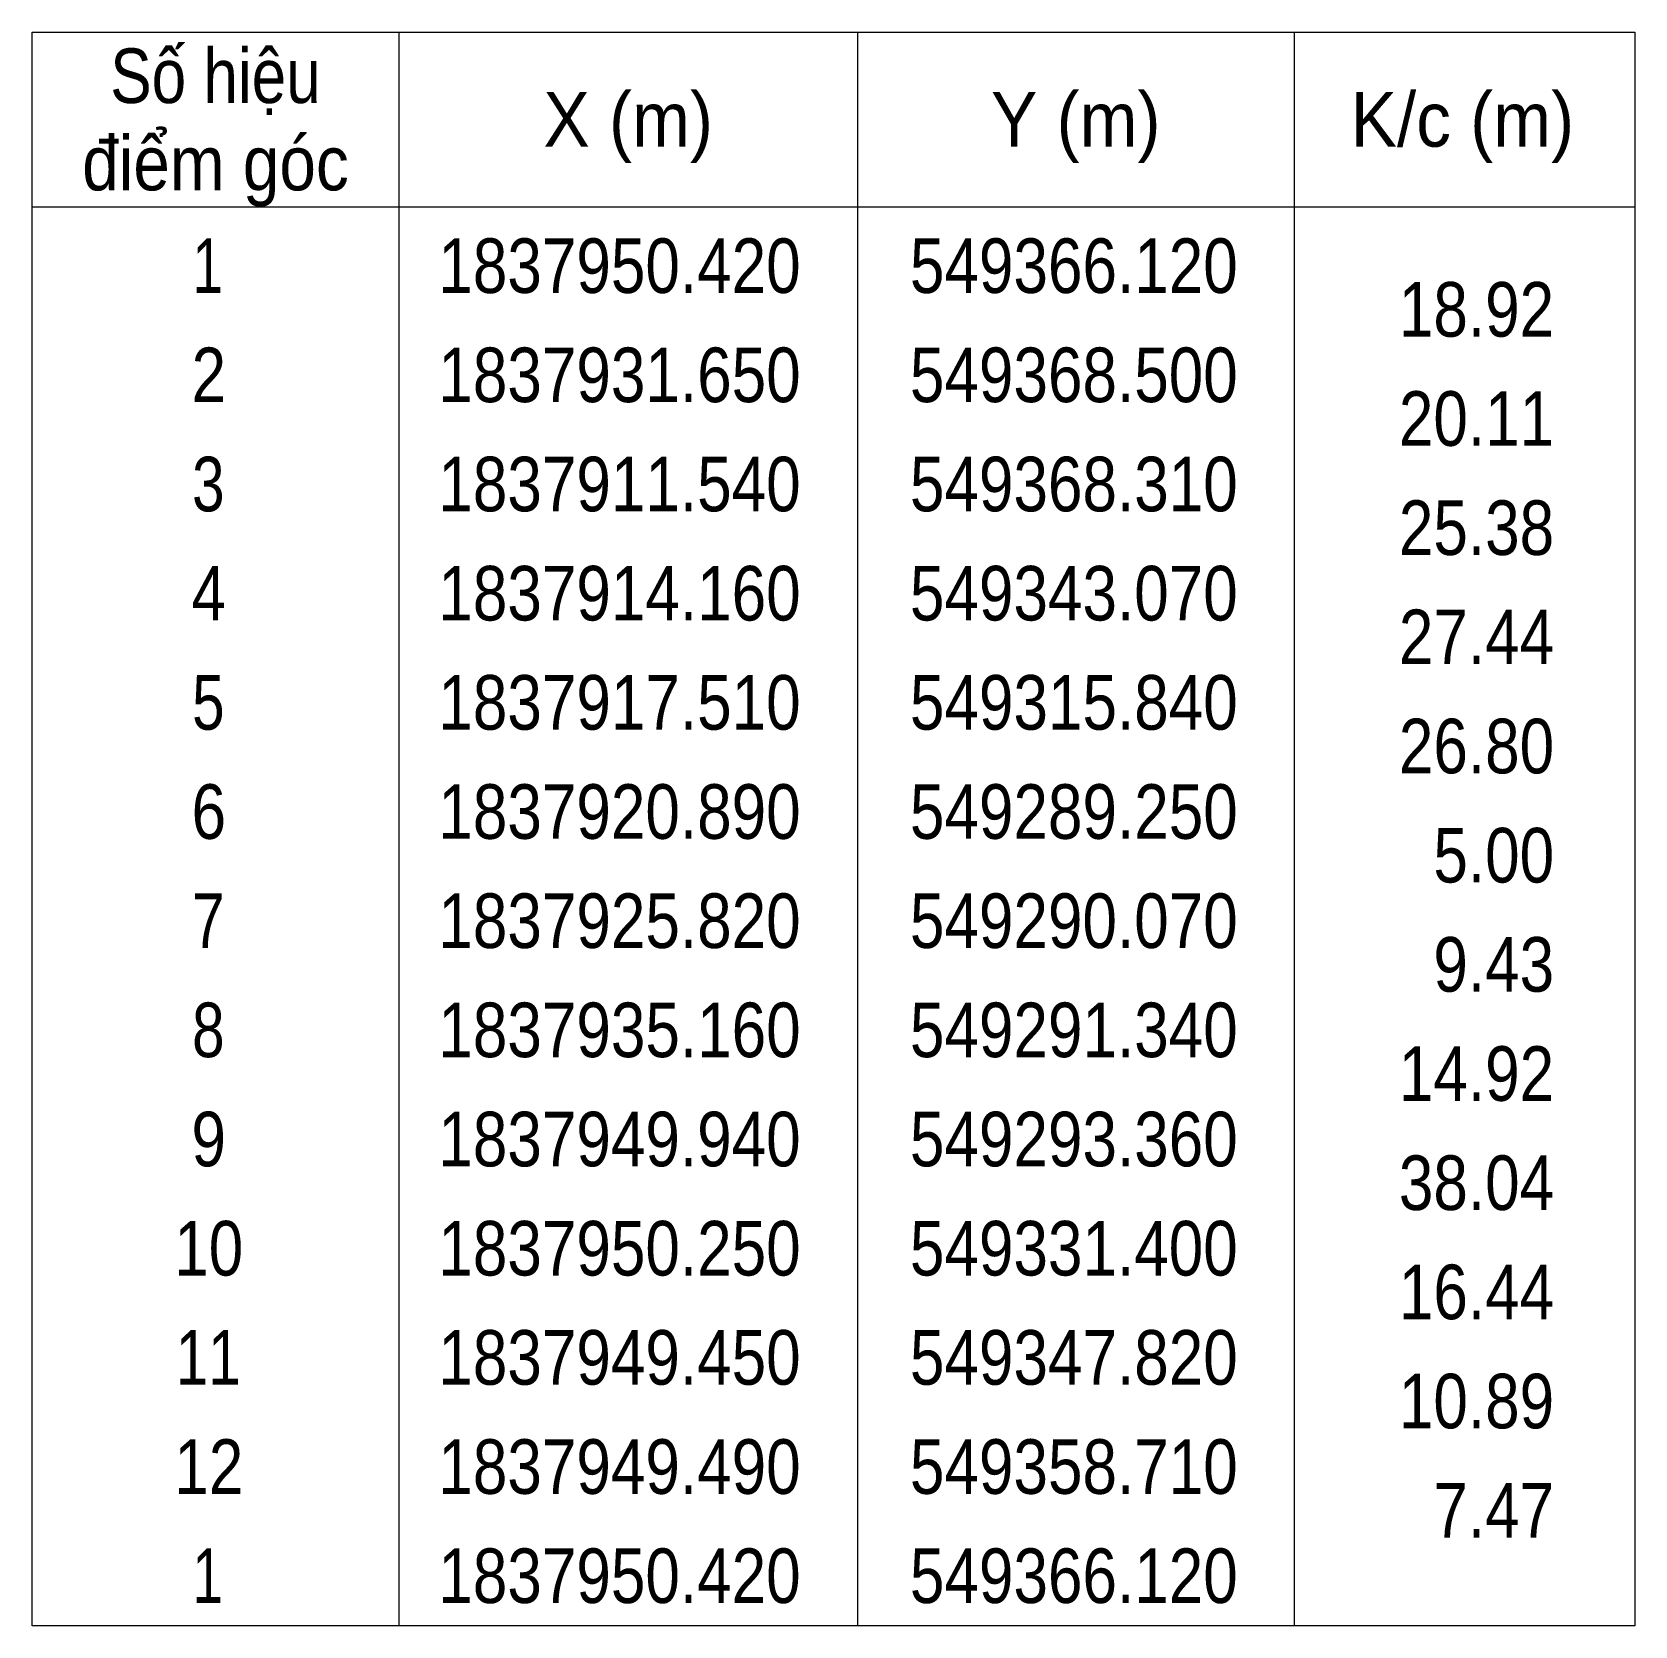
# Model space of a CAD drawing. Header units: metres. Extents: x 547316 to 552174, y 1837172 to 1841267.
# Drawn here: x 549470.8 to 549544.2, y 1837890.3 to 1837963.3 of the extents above; entities that cross this region are included whole.
import ezdxf
from ezdxf.enums import TextEntityAlignment as Align

# ---------------------------------------------------------------- set-up
doc = ezdxf.new("R2010")
doc.units = ezdxf.units.M
doc.header["$LTSCALE"] = 0.8
doc.layers.add('63', color=7, linetype='Continuous', lineweight=13)

msp = doc.modelspace()

# ---------------------------------------------------------------- texts
at = {"layer": '63'}
for s, width, p in [('Số hiệu', 0.85, (549479.17, 1837960.04)), ('X (m)', 0.95, (549498.07, 1837958.04)), ('Y (m)', 0.95, (549518.565, 1837958.04)), ('K/c (m)', 0.95, (549536.27, 1837958.04)), ('điểm góc', 0.9, (549479.17, 1837956.04)), (' 1', 0.75, (549478.465, 1837951.34)), ('1837950.420', 0.85, (549497.67, 1837951.34)), ('549366.120', 0.85, (549518.475, 1837951.34)), (' 2', 0.85, (549478.47, 1837946.34)), ('1837931.650', 0.85, (549497.67, 1837946.34)), ('549368.500', 0.85, (549518.475, 1837946.34)), (' 3', 0.8, (549478.47, 1837941.34)), ('1837911.540', 0.85, (549497.67, 1837941.34)), ('549368.310', 0.85, (549518.475, 1837941.34)), (' 4', 0.85, (549478.465, 1837936.34)), ('1837914.160', 0.85, (549497.67, 1837936.34)), ('549343.070', 0.85, (549518.475, 1837936.34)), (' 5', 0.8, (549478.47, 1837931.34)), ('1837917.510', 0.85, (549497.67, 1837931.34)), ('549315.840', 0.85, (549518.475, 1837931.34)), (' 6', 0.85, (549478.47, 1837926.34)), ('1837920.890', 0.85, (549497.67, 1837926.34)), ('549289.250', 0.85, (549518.475, 1837926.34)), (' 7', 0.8, (549478.47, 1837921.34)), ('1837925.820', 0.85, (549497.67, 1837921.34)), ('549290.070', 0.85, (549518.475, 1837921.34)), (' 8', 0.8, (549478.47, 1837916.34)), ('1837935.160', 0.85, (549497.67, 1837916.34)), ('549291.340', 0.85, (549518.475, 1837916.34)), (' 9', 0.85, (549478.465, 1837911.34)), ('1837949.940', 0.85, (549497.67, 1837911.34)), ('549293.360', 0.85, (549518.475, 1837911.34)), (' 10', 0.85, (549478.465, 1837906.34)), ('1837950.250', 0.85, (549497.67, 1837906.34)), ('549331.400', 0.85, (549518.475, 1837906.34)), (' 11', 0.8, (549478.465, 1837901.34)), ('1837949.450', 0.85, (549497.67, 1837901.34)), ('549347.820', 0.85, (549518.475, 1837901.34)), (' 12', 0.85, (549478.47, 1837896.34)), ('1837949.490', 0.85, (549497.67, 1837896.34)), ('549358.710', 0.85, (549518.475, 1837896.34)), (' 1', 0.75, (549478.465, 1837891.34)), ('1837950.420', 0.85, (549497.67, 1837891.34)), ('549366.120', 0.85, (549518.475, 1837891.34))]:
    msp.add_text(s, height=2.5, dxfattribs=dict(at, width=width)).set_placement(p, align=Align.CENTER)
at = {"layer": '63', "width": 0.85}
for s, p in [('18.92', (549540.47, 1837949.34)), ('20.11', (549540.47, 1837944.34)), ('25.38', (549540.47, 1837939.34)), ('27.44', (549540.47, 1837934.34)), ('26.80', (549540.47, 1837929.34)), ('5.00', (549540.47, 1837924.34)), ('9.43', (549540.47, 1837919.34)), ('14.92', (549540.47, 1837914.34)), ('38.04', (549540.47, 1837909.34)), ('16.44', (549540.47, 1837904.34)), ('10.89', (549540.47, 1837899.34)), ('7.47', (549540.47, 1837894.34))]:
    msp.add_text(s, height=2.5, dxfattribs=at).set_placement(p, align=Align.RIGHT)

# ---------------------------------------------------------------- linework, layer by layer
at = {"layer": '63'}
for p, q in [((549487.57, 1837963.29), (549487.57, 1837890.29)), ((549508.57, 1837963.29), (549508.57, 1837890.29)), ((549528.57, 1837963.29), (549528.57, 1837890.29)), ((549470.77, 1837955.29), (549544.17, 1837955.29))]:
    msp.add_line(p, q, dxfattribs=at)
msp.add_lwpolyline([(549470.77, 1837963.29), (549544.17, 1837963.29), (549544.17, 1837890.29), (549470.77, 1837890.29)], close=True, dxfattribs=at)

msp.set_redraw_order([(e.dxf.handle, doc.entitydb.next_handle()) for e in msp.query("TEXT MTEXT ATTDEF DIMENSION ARC_DIMENSION")])  # texts and dimensions are drawn at this point

doc.saveas('drawing.dxf')
